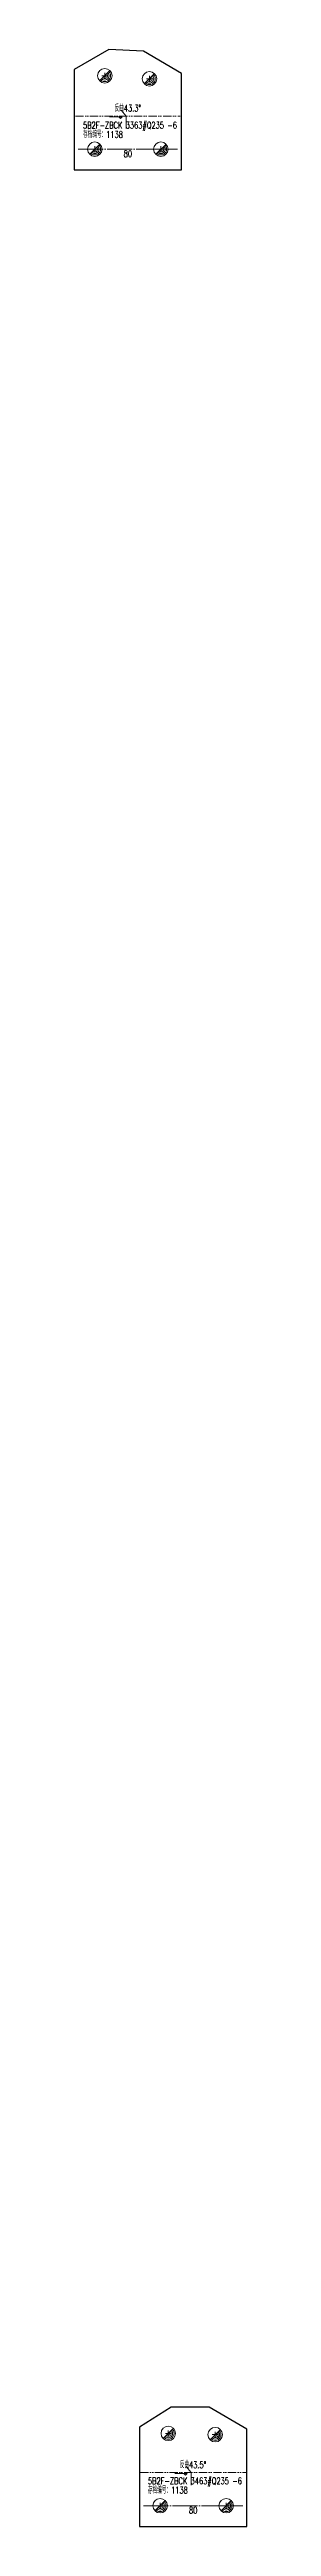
# Model space of a CAD drawing. Header units: millimetres. Extents: x -164 to 144402, y -33030 to 11430.
# Drawn here: x 8000 to 8209, y -32731 to -29742 of the extents above; entities that cross this region are included whole.
import ezdxf
from ezdxf.enums import TextEntityAlignment as Align

# ---------------------------------------------------------------- set-up
doc = ezdxf.new("R2010")
doc.units = ezdxf.units.MM
doc.header["$LTSCALE"] = 20
doc.linetypes.add('DASHDOT2X', pattern=[1.75, 1.5, -0.125, 0, -0.125])
doc.linetypes.add('DIVIDE', pattern=[0.875, 0.5, -0.125, 0, -0.125, 0, -0.125])
for name, color, linetype, lineweight in [('1', 7, 'Continuous', 25), ('11', 3, 'Continuous', 13), ('12', 7, 'Continuous', 13), ('5', 1, 'Continuous', 13), ('7', 2, 'DASHDOT2X', 13), ('8', 3, 'DIVIDE', 13)]:
    doc.layers.add(name, color=color, linetype=linetype, lineweight=lineweight)
doc.styles.get("Standard").update_dxf_attribs({"font": 'simplex', "width": 0.7, "bigfont": 'gbhzfs.shx'})

msp = doc.modelspace()

# ---------------------------------------------------------------- texts
at = {"layer": '11', "width": 0.7}
for p in [(8065, -29863.585), (8144.074, -32707.558)]:
    msp.add_text('80', height=8, dxfattribs=at).set_placement(p, align=Align.TOP_CENTER)
at = {"layer": '12', "width": 0.7}
for s, p in [('5B2F-ZBCK 3363#Q235 -6 ', (8010.751, -29839.632)), ('存档编号：1138 ', (8010.751, -29850.832)), ('5B2F-ZBCK 3463#Q235 -6 ', (8089.352, -32682.539)), ('存档编号：1138 ', (8089.352, -32693.739))]:
    msp.add_text(s, height=8, dxfattribs=at).set_placement(p, align=Align.BOTTOM_LEFT)
for s, p in [('反曲43.3°', (8064.955, -29819.085)), ('反曲43.5°', (8143.849, -32663.058))]:
    msp.add_text(s, height=8, dxfattribs=at).set_placement(p, align=Align.BOTTOM_CENTER)

# ---------------------------------------------------------------- blocks, each defined once
blk = doc.blocks.new('M16')
for p, q in [((-0.71, -0.71), (0.71, 0.71)), ((-0.4, 0), (0.4, 0)), ((0, 0.4), (0, -0.4))]:
    blk.add_line(p, q)
blk.add_circle((0, 0), 1)
for radius in [0.8, 0.6, 0.4, 0.2]:
    blk.add_arc((0, 0), radius, 225, 45)

# ---------------------------------------------------------------- linework, layer by layer
at = {"layer": '1'}
for p, q in [((8041.984, -29741.831), (8000, -29765.942)), ((8083.852, -29743.966), (8041.984, -29741.831)), ((8000, -29765.942), (8000, -29887.085)), ((8130, -29770.823), (8083.852, -29743.966)), ((8130, -29887.085), (8130, -29770.823)), ((8000, -29887.085), (8130, -29887.085)), ((8117.475, -32586.92), (8079.074, -32611.334)), ((8079.074, -32611.334), (8079.074, -32731.058)), ((8163.503, -32587.093), (8117.475, -32586.92)), ((8209.074, -32613.671), (8163.503, -32587.093)), ((8209.074, -32731.058), (8209.074, -32613.671)), ((8079.074, -32731.058), (8209.074, -32731.058))]:
    msp.add_line(p, q, dxfattribs=at)
at = {"layer": '12'}
for p, q in [((8042.955, -29823.085), (8057.955, -29823.085)), ((8055.955, -29825.085), (8053.955, -29823.085)), ((8057.955, -29823.085), (8055.955, -29825.085)), ((8062.955, -29822.085), (8056.828, -29814.802)), ((8062.955, -29822.085), (8062.955, -29837.085)), ((8121.849, -32667.058), (8136.849, -32667.058)), ((8134.849, -32669.058), (8132.849, -32667.058)), ((8136.849, -32667.058), (8134.849, -32669.058)), ((8141.849, -32666.058), (8135.697, -32658.802)), ((8141.849, -32666.058), (8141.849, -32681.058))]:
    msp.add_line(p, q, dxfattribs=at)
at = {"layer": '7'}
for p, q in [((8005, -29862.085), (8125, -29862.085)), ((8084.074, -32706.058), (8204.074, -32706.058))]:
    msp.add_line(p, q, dxfattribs=at)
at = {"layer": '8'}
for p, q in [((8001.453, -29822.085), (8128.456, -29822.085)), ((8080.033, -32666.058), (8207.665, -32666.058))]:
    msp.add_line(p, q, dxfattribs=at)

# ---------------------------------------------------------------- block references
at = {"layer": '5', "xscale": 8.75, "yscale": 8.75, "zscale": 8.75}
for p in [(8037.091, -29773.469), (8091.156, -29777.142), (8025, -29862.085), (8105, -29862.085), (8114.01, -32618.747), (8170.776, -32620.276), (8104.074, -32706.058), (8184.074, -32706.058)]:
    msp.add_blockref('M16', p, dxfattribs=at)

msp.set_redraw_order([(e.dxf.handle, doc.entitydb.next_handle()) for e in msp.query("TEXT MTEXT ATTDEF DIMENSION ARC_DIMENSION")])  # texts and dimensions are drawn at this point

doc.saveas('drawing.dxf')
